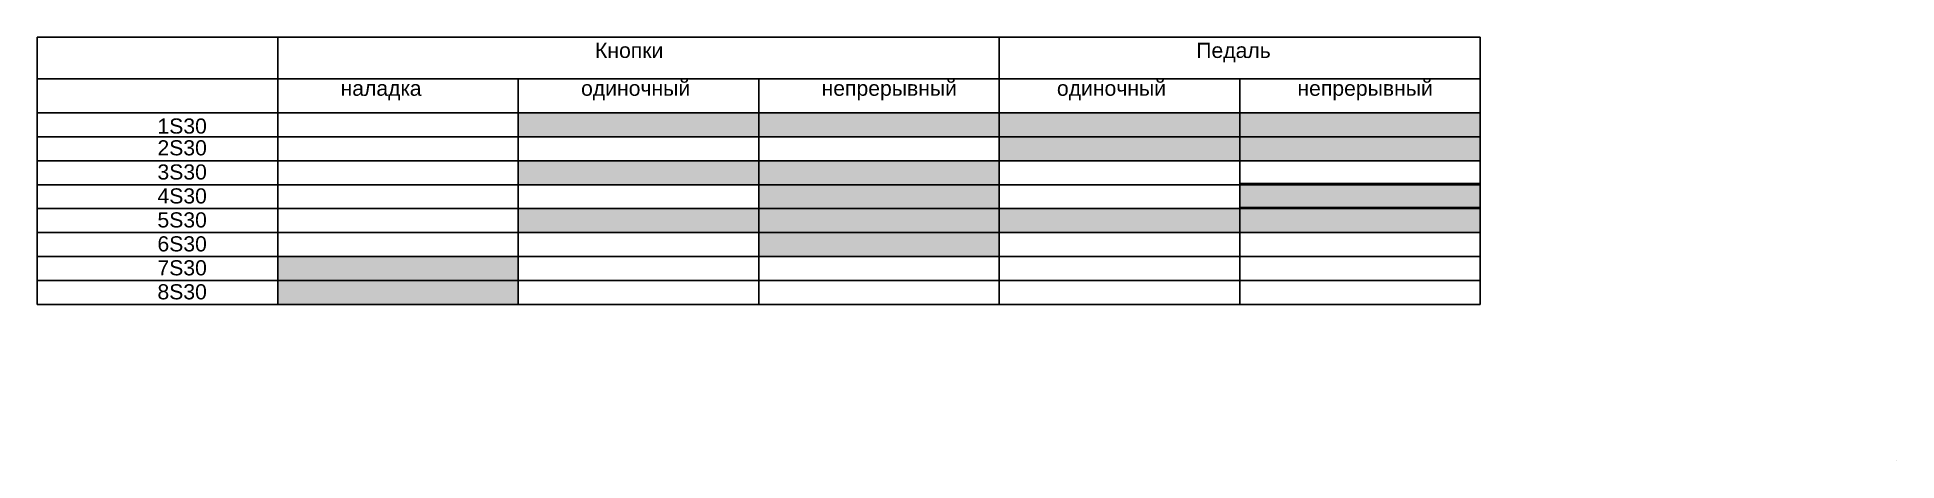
# Model space of a CAD drawing. Header units: millimetres. Extents: x -50 to 1825, y -550 to 600.
# Drawn here: x 485 to 976, y -550 to -438 of the extents above; entities that cross this region are included whole.
import ezdxf

# ---------------------------------------------------------------- set-up
doc = ezdxf.new("R2010")
doc.units = ezdxf.units.MM
doc.layers.get('0').update_dxf_attribs({"color": 250, "lineweight": 30})
doc.styles.get("Standard").update_dxf_attribs({"font": 'arial.ttf'})

msp = doc.modelspace()

# ---------------------------------------------------------------- texts
for s, p in [('Кнопки', (632.29, -443.5)), ('Педаль', (791.04, -443.5)), ('наладка', (565.1, -453.5)), ('одиночный ', (628.6, -453.5)), ('непрерывный', (692.1, -453.5)), ('одиночный ', (754.24, -453.5)), ('непрерывный', (817.74, -453.5)), ('1S30', (516.75, -463.5)), ('2S30', (516.75, -469.25)), ('3S30', (516.75, -475.64)), ('4S30', (516.75, -481.97)), ('5S30', (516.75, -488.31)), ('6S30', (516.75, -494.64)), ('7S30', (516.75, -500.97)), ('8S30', (516.75, -507.31))]:
    msp.add_text(s, height=4).set_placement(p)

# ---------------------------------------------------------------- blocks, each defined once
blk = doc.blocks.new('*T16')
at = {"color": 0, "linetype": 'ByBlock', "lineweight": -2, "transparency": 16777216}
for p, q in [((0, 0), (381, 0)), ((0, 0), (0, -70.67)), ((381, 0), (381, -70.67)), ((0, -11), (381, -11)), ((63.5, -11), (63.5, -70.67)), ((127, -11), (127, -70.67)), ((190.5, -11), (190.5, -70.67)), ((254, -11), (254, -70.67)), ((317.5, -11), (317.5, -70.67)), ((0, -20), (381, -20)), ((0, -26.33), (381, -26.33)), ((0, -32.67), (381, -32.67)), ((0, -39), (381, -39)), ((0, -45.33), (381, -45.33)), ((0, -51.67), (381, -51.67)), ((0, -58), (381, -58)), ((0, -64.33), (381, -64.33)), ((0, -70.67), (381, -70.67))]:
    blk.add_line(p, q, dxfattribs=at)

# ---------------------------------------------------------------- hatches: boundary and pattern name
h = msp.add_hatch(color=255)
h.dxf.hatch_style = 1
h.set_gradient(color2=(0, 0, 0), tint=1)
h.paths.add_polyline_path([(675.5, -464.33), (675.5, -458), (612, -458), (612, -464.33)])
h = msp.add_hatch(color=255)
h.dxf.hatch_style = 1
h.set_gradient(color2=(0, 0, 0), tint=1)
h.paths.add_polyline_path([(739, -464.33), (739, -458), (675.5, -458), (675.5, -464.33)])
h = msp.add_hatch(color=255)
h.dxf.hatch_style = 1
h.set_gradient(color2=(0, 0, 0), tint=1)
h.paths.add_polyline_path([(802.5, -464.33), (802.5, -458), (739, -458), (739, -464.33)])
h = msp.add_hatch(color=255)
h.dxf.hatch_style = 1
h.set_gradient(color2=(0, 0, 0), tint=1)
h.paths.add_polyline_path([(866, -464.33), (866, -458), (802.5, -458), (802.5, -464.33)])
h = msp.add_hatch(color=255)
h.dxf.hatch_style = 1
h.set_gradient(color2=(0, 0, 0), tint=1)
h.paths.add_polyline_path([(802.5, -470.67), (802.5, -464.33), (739, -464.33), (739, -470.67)])
h = msp.add_hatch(color=255)
h.dxf.hatch_style = 1
h.set_gradient(color2=(0, 0, 0), tint=1)
h.paths.add_polyline_path([(866, -470.67), (866, -464.33), (802.5, -464.33), (802.5, -470.67)])
h = msp.add_hatch(color=255)
h.dxf.hatch_style = 1
h.set_gradient(color2=(0, 0, 0), tint=1)
h.paths.add_polyline_path([(675.5, -477), (675.5, -470.67), (612, -470.67), (612, -477)])
h = msp.add_hatch(color=255)
h.dxf.hatch_style = 1
h.set_gradient(color2=(0, 0, 0), tint=1)
h.paths.add_polyline_path([(739, -477), (739, -470.67), (675.5, -470.67), (675.5, -477)])
h = msp.add_hatch(color=255)
h.dxf.hatch_style = 1
h.set_gradient(color2=(0, 0, 0), tint=1)
h.paths.add_polyline_path([(739, -483.33), (739, -477), (675.5, -477), (675.5, -483.33)])
h = msp.add_hatch(color=255)
h.dxf.hatch_style = 1
h.set_gradient(color2=(0, 0, 0), tint=1)
h.paths.add_polyline_path([(866, -483), (866, -476.67), (802.5, -476.67), (802.5, -483)])
h = msp.add_hatch(color=255)
h.dxf.hatch_style = 1
h.set_gradient(color2=(0, 0, 0), tint=1)
h.paths.add_polyline_path([(675.5, -489.67), (675.5, -483.33), (612, -483.33), (612, -489.67)])
h = msp.add_hatch(color=255)
h.dxf.hatch_style = 1
h.set_gradient(color2=(0, 0, 0), tint=1)
h.paths.add_polyline_path([(739, -489.67), (739, -483.33), (675.5, -483.33), (675.5, -489.67)])
h = msp.add_hatch(color=255)
h.dxf.hatch_style = 1
h.set_gradient(color2=(0, 0, 0), tint=1)
h.paths.add_polyline_path([(802.5, -489.67), (802.5, -483.33), (739, -483.33), (739, -489.67)])
h = msp.add_hatch(color=255)
h.dxf.hatch_style = 1
h.set_gradient(color2=(0, 0, 0), tint=1)
h.paths.add_polyline_path([(866, -489.67), (866, -483.33), (802.5, -483.33), (802.5, -489.67)])
h = msp.add_hatch(color=255)
h.dxf.hatch_style = 1
h.set_gradient(color2=(0, 0, 0), tint=1)
h.paths.add_polyline_path([(739, -496), (739, -489.67), (675.5, -489.67), (675.5, -496)])
h = msp.add_hatch(color=255)
h.dxf.hatch_style = 1
h.set_gradient(color2=(0, 0, 0), tint=1)
h.paths.add_polyline_path([(612, -502.33), (612, -496), (548.5, -496), (548.5, -502.33)])
h = msp.add_hatch(color=255)
h.dxf.hatch_style = 1
h.set_gradient(color2=(0, 0, 0), tint=1)
h.paths.add_polyline_path([(612, -508.67), (612, -502.33), (548.5, -502.33), (548.5, -508.67)])

# ---------------------------------------------------------------- linework, layer by layer
for p, q in [((548.5, -449), (548.5, -438)), ((739, -449), (739, -438)), ((976, -550), (976, -550)), ((976, -550), (976, -550))]:
    msp.add_line(p, q)
for points in [[(612, -458), (675.5, -458), (675.5, -464.33), (612, -464.33)], [(675.5, -458), (739, -458), (739, -464.33), (675.5, -464.33)], [(739, -458), (802.5, -458), (802.5, -464.33), (739, -464.33)], [(802.5, -458), (866, -458), (866, -464.33), (802.5, -464.33)], [(739, -464.33), (802.5, -464.33), (802.5, -470.67), (739, -470.67)], [(802.5, -464.33), (866, -464.33), (866, -470.67), (802.5, -470.67)], [(612, -470.67), (675.5, -470.67), (675.5, -477), (612, -477)], [(675.5, -470.67), (739, -470.67), (739, -477), (675.5, -477)], [(675.5, -477), (739, -477), (739, -483.33), (675.5, -483.33)], [(802.5, -476.67), (866, -476.67), (866, -483), (802.5, -483)], [(612, -483.33), (675.5, -483.33), (675.5, -489.67), (612, -489.67)], [(675.5, -483.33), (739, -483.33), (739, -489.67), (675.5, -489.67)], [(739, -483.33), (802.5, -483.33), (802.5, -489.67), (739, -489.67)], [(802.5, -483.33), (866, -483.33), (866, -489.67), (802.5, -489.67)], [(675.5, -489.67), (739, -489.67), (739, -496), (675.5, -496)], [(548.5, -496), (612, -496), (612, -502.33), (548.5, -502.33)], [(548.5, -502.33), (612, -502.33), (612, -508.67), (548.5, -508.67)]]:
    msp.add_lwpolyline(points, close=True)

# ---------------------------------------------------------------- block references
msp.add_blockref('*T16', (485, -438))

msp.set_redraw_order([(e.dxf.handle, doc.entitydb.next_handle()) for e in msp.query("TEXT MTEXT ATTDEF DIMENSION ARC_DIMENSION")])  # texts and dimensions are drawn at this point

doc.saveas('drawing.dxf')
